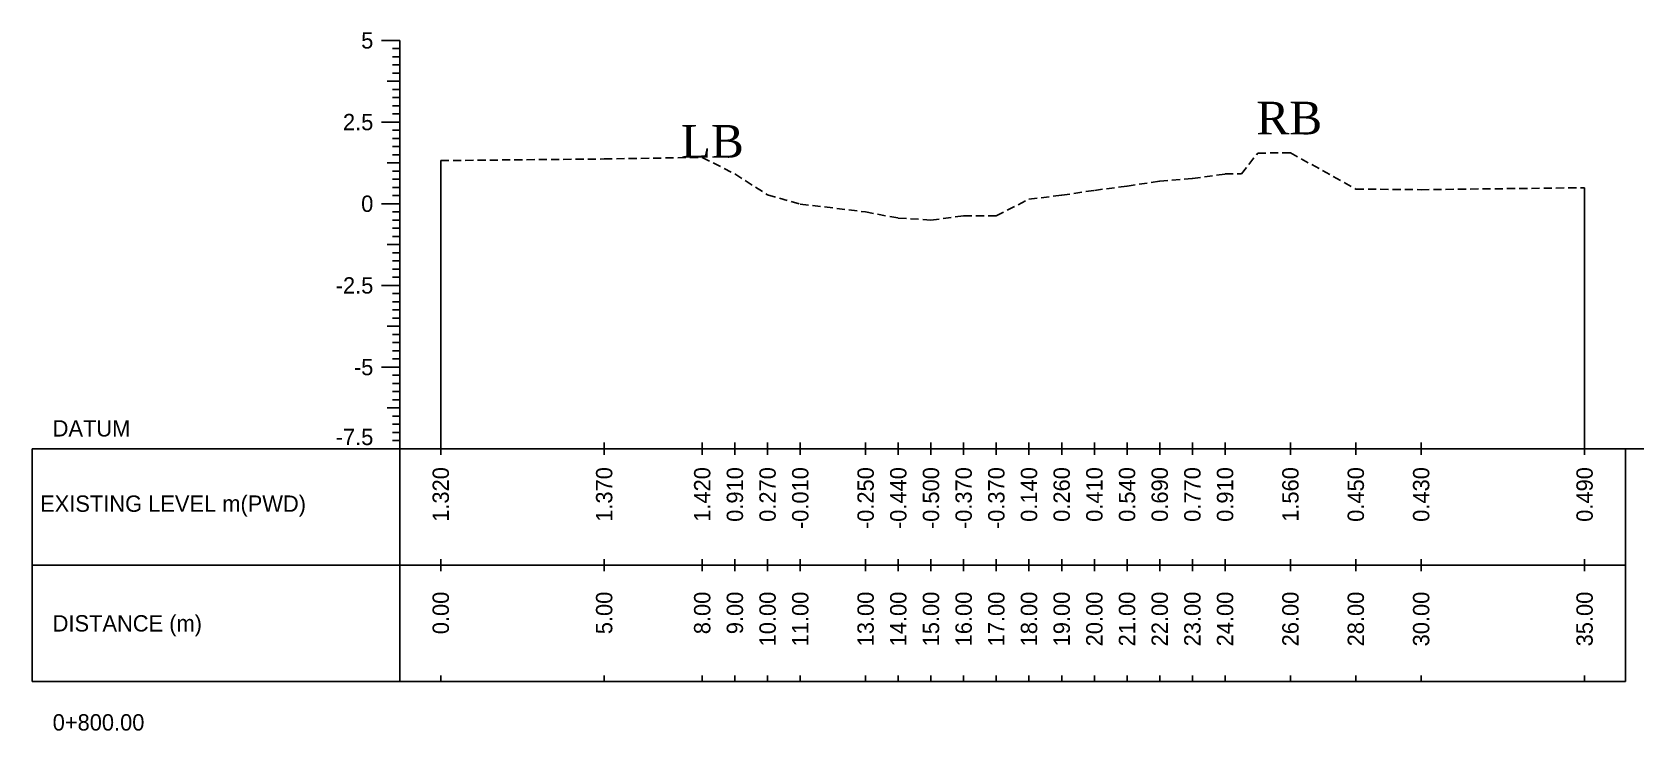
# Model space of a CAD drawing. Header units: inches. Extents: x -603 to 646, y -2572 to -1030.
# Drawn here: x 591.7 to 641.02, y -1088.44 to -1067.06 of the extents above; entities that cross this region are included whole.
import ezdxf
from ezdxf.enums import TextEntityAlignment as Align

# ---------------------------------------------------------------- set-up
doc = ezdxf.new("R2010")
doc.units = ezdxf.units.IN
doc.header["$MEASUREMENT"] = 0
doc.linetypes.add('HIDDEN', pattern=[0.375, 0.25, -0.125])
doc.layers.add('CS_Drawing', color=7, linetype='Continuous')
doc.layers.add('GL', color=3, linetype='HIDDEN')
doc.styles.add('romans', font='romans.shx')

msp = doc.modelspace()

# ---------------------------------------------------------------- texts
at = {"char_height": 1, "width": 4.19433, "attachment_point": 1, "style": 'romans'}
for s, insert in [('{\\fTimes New Roman|b0|i0|c0|p18;RB}', (629.163, -1069.189)), ('{\\fTimes New Roman|b0|i0|c0|p18;LB}', (611.549, -1069.902))]:
    msp.add_mtext(s, dxfattribs=dict(at, insert=insert))
at = {"layer": 'CS_Drawing'}
for s, p in [('5', (602.141, -1067.311)), ('2.5', (602.141, -1069.811)), ('0', (602.141, -1072.311)), ('-2.5', (602.141, -1074.811)), ('-5', (602.141, -1077.311))]:
    msp.add_text(s, height=0.5, dxfattribs=at).set_placement(p, align=Align.MIDDLE_RIGHT)
for s, p in [('DATUM', (592.329, -1079.186)), ('EXISTING LEVEL m(PWD)', (591.945, -1081.491)), ('DISTANCE (m)', (592.329, -1085.155)), ('0+800.00', (592.329, -1088.186))]:
    msp.add_text(s, height=0.5, dxfattribs=at).set_placement(p, align=Align.MIDDLE_LEFT)
msp.add_text('-7.5', height=0.5, dxfattribs=at).set_placement((602.141, -1079.699), align=Align.RIGHT)
for s, p in [('1.320', (604.204, -1080.374)), ('1.370', (609.204, -1080.374)), ('1.420', (612.204, -1080.374)), ('0.910', (613.204, -1080.374)), ('0.270', (614.204, -1080.374)), ('-0.010', (615.204, -1080.374)), ('-0.250', (617.204, -1080.374)), ('-0.440', (618.204, -1080.374)), ('-0.500', (619.204, -1080.374)), ('-0.370', (620.204, -1080.374)), ('-0.370', (621.204, -1080.374)), ('0.140', (622.204, -1080.374)), ('0.260', (623.204, -1080.374)), ('0.410', (624.204, -1080.374)), ('0.540', (625.204, -1080.374)), ('0.690', (626.204, -1080.374)), ('0.770', (627.204, -1080.374)), ('0.910', (628.204, -1080.374)), ('1.560', (630.204, -1080.374)), ('0.450', (632.204, -1080.374)), ('0.430', (634.204, -1080.374)), ('0.490', (639.204, -1080.374)), ('0.00', (604.204, -1084.186)), ('5.00', (609.204, -1084.186)), ('8.00', (612.204, -1084.186)), ('9.00', (613.204, -1084.186)), ('10.00', (614.204, -1084.186)), ('11.00', (615.204, -1084.186)), ('13.00', (617.204, -1084.186)), ('14.00', (618.204, -1084.186)), ('15.00', (619.204, -1084.186)), ('16.00', (620.204, -1084.186)), ('17.00', (621.204, -1084.186)), ('18.00', (622.204, -1084.186)), ('19.00', (623.204, -1084.186)), ('20.00', (624.204, -1084.186)), ('21.00', (625.204, -1084.186)), ('22.00', (626.204, -1084.186)), ('23.00', (627.204, -1084.186)), ('24.00', (628.204, -1084.186)), ('26.00', (630.204, -1084.186)), ('28.00', (632.204, -1084.186)), ('30.00', (634.204, -1084.186)), ('35.00', (639.204, -1084.186))]:
    msp.add_text(s, height=0.5, rotation=90, dxfattribs=at).set_placement(p, align=Align.MIDDLE_RIGHT)

# ---------------------------------------------------------------- linework, layer by layer
at = {"layer": 'CS_Drawing'}
for p, q in [((602.954, -1067.311), (602.391, -1067.311)), ((602.954, -1067.311), (602.56, -1067.311)), ((602.954, -1067.311), (602.729, -1067.311)), ((602.954, -1067.561), (602.729, -1067.561)), ((602.954, -1079.811), (602.954, -1067.311)), ((602.954, -1067.811), (602.729, -1067.811)), ((602.954, -1068.061), (602.729, -1068.061)), ((602.954, -1068.561), (602.56, -1068.561)), ((602.954, -1068.311), (602.729, -1068.311)), ((602.954, -1068.561), (602.729, -1068.561)), ((602.954, -1068.811), (602.729, -1068.811)), ((602.954, -1069.061), (602.729, -1069.061)), ((602.954, -1069.311), (602.729, -1069.311)), ((602.954, -1069.561), (602.729, -1069.561)), ((602.954, -1069.811), (602.391, -1069.811)), ((602.954, -1069.811), (602.56, -1069.811)), ((602.954, -1069.811), (602.729, -1069.811)), ((602.954, -1070.061), (602.729, -1070.061)), ((602.954, -1070.311), (602.729, -1070.311)), ((602.954, -1070.561), (602.729, -1070.561)), ((602.954, -1071.061), (602.56, -1071.061)), ((602.954, -1070.811), (602.729, -1070.811)), ((602.954, -1071.061), (602.729, -1071.061)), ((604.204, -1079.811), (604.204, -1070.991)), ((602.954, -1071.311), (602.729, -1071.311)), ((602.954, -1071.561), (602.729, -1071.561)), ((602.954, -1071.811), (602.729, -1071.811)), ((639.204, -1079.811), (639.204, -1071.821)), ((602.954, -1072.311), (602.391, -1072.311)), ((602.954, -1072.311), (602.56, -1072.311)), ((602.954, -1072.061), (602.729, -1072.061)), ((602.954, -1072.311), (602.729, -1072.311)), ((602.954, -1072.561), (602.729, -1072.561)), ((602.954, -1072.811), (602.729, -1072.811)), ((602.954, -1073.061), (602.729, -1073.061)), ((602.954, -1073.311), (602.729, -1073.311)), ((602.954, -1073.561), (602.56, -1073.561)), ((602.954, -1073.561), (602.729, -1073.561)), ((602.954, -1073.811), (602.729, -1073.811)), ((602.954, -1074.061), (602.729, -1074.061)), ((602.954, -1074.311), (602.729, -1074.311)), ((602.954, -1074.811), (602.391, -1074.811)), ((602.954, -1074.811), (602.56, -1074.811)), ((602.954, -1074.561), (602.729, -1074.561)), ((602.954, -1074.811), (602.729, -1074.811)), ((602.954, -1075.061), (602.729, -1075.061)), ((602.954, -1075.311), (602.729, -1075.311)), ((602.954, -1075.561), (602.729, -1075.561)), ((602.954, -1075.811), (602.729, -1075.811)), ((602.954, -1076.061), (602.56, -1076.061)), ((602.954, -1076.061), (602.729, -1076.061)), ((602.954, -1076.311), (602.729, -1076.311)), ((602.954, -1076.561), (602.729, -1076.561)), ((602.954, -1076.811), (602.729, -1076.811)), ((602.954, -1077.311), (602.391, -1077.311)), ((602.954, -1077.311), (602.56, -1077.311)), ((602.954, -1077.061), (602.729, -1077.061)), ((602.954, -1077.311), (602.729, -1077.311)), ((602.954, -1077.561), (602.729, -1077.561)), ((602.954, -1077.811), (602.729, -1077.811)), ((602.954, -1078.061), (602.729, -1078.061)), ((602.954, -1078.311), (602.729, -1078.311)), ((602.954, -1078.561), (602.56, -1078.561)), ((602.954, -1078.561), (602.729, -1078.561)), ((602.954, -1078.811), (602.729, -1078.811)), ((602.954, -1079.061), (602.729, -1079.061)), ((602.954, -1079.311), (602.729, -1079.311)), ((591.704, -1079.811), (602.954, -1079.811)), ((591.704, -1079.811), (591.704, -1086.936)), ((602.954, -1079.811), (602.391, -1079.811)), ((602.954, -1079.811), (602.56, -1079.811)), ((602.954, -1079.561), (602.729, -1079.561)), ((602.954, -1079.811), (602.729, -1079.811)), ((602.954, -1079.811), (640.454, -1079.811)), ((602.954, -1079.811), (602.954, -1086.936)), ((604.204, -1079.999), (604.204, -1079.624)), ((609.204, -1079.999), (609.204, -1079.624)), ((612.204, -1079.999), (612.204, -1079.624)), ((613.204, -1079.999), (613.204, -1079.624)), ((614.204, -1079.999), (614.204, -1079.624)), ((615.204, -1079.999), (615.204, -1079.624)), ((617.204, -1079.999), (617.204, -1079.624)), ((618.204, -1079.999), (618.204, -1079.624)), ((619.204, -1079.999), (619.204, -1079.624)), ((620.204, -1079.999), (620.204, -1079.624)), ((621.204, -1079.999), (621.204, -1079.624)), ((622.204, -1079.999), (622.204, -1079.624)), ((623.204, -1079.999), (623.204, -1079.624)), ((624.204, -1079.999), (624.204, -1079.624)), ((625.204, -1079.999), (625.204, -1079.624)), ((626.204, -1079.999), (626.204, -1079.624)), ((627.204, -1079.999), (627.204, -1079.624)), ((628.204, -1079.999), (628.204, -1079.624)), ((630.204, -1079.999), (630.204, -1079.624)), ((632.204, -1079.999), (632.204, -1079.624)), ((634.204, -1079.999), (634.204, -1079.624)), ((639.204, -1079.999), (639.204, -1079.624)), ((640.454, -1079.811), (641.016, -1079.811)), ((640.454, -1079.811), (640.847, -1079.811)), ((640.454, -1079.811), (640.679, -1079.811)), ((640.454, -1079.811), (640.454, -1086.936)), ((591.704, -1083.374), (602.954, -1083.374)), ((602.954, -1083.374), (640.454, -1083.374)), ((602.954, -1083.374), (640.454, -1083.374)), ((604.204, -1083.561), (604.204, -1083.186)), ((609.204, -1083.561), (609.204, -1083.186)), ((612.204, -1083.561), (612.204, -1083.186)), ((613.204, -1083.561), (613.204, -1083.186)), ((614.204, -1083.561), (614.204, -1083.186)), ((615.204, -1083.561), (615.204, -1083.186)), ((617.204, -1083.561), (617.204, -1083.186)), ((618.204, -1083.561), (618.204, -1083.186)), ((619.204, -1083.561), (619.204, -1083.186)), ((620.204, -1083.561), (620.204, -1083.186)), ((621.204, -1083.561), (621.204, -1083.186)), ((622.204, -1083.561), (622.204, -1083.186)), ((623.204, -1083.561), (623.204, -1083.186)), ((624.204, -1083.561), (624.204, -1083.186)), ((625.204, -1083.561), (625.204, -1083.186)), ((626.204, -1083.561), (626.204, -1083.186)), ((627.204, -1083.561), (627.204, -1083.186)), ((628.204, -1083.561), (628.204, -1083.186)), ((630.204, -1083.561), (630.204, -1083.186)), ((632.204, -1083.561), (632.204, -1083.186)), ((634.204, -1083.561), (634.204, -1083.186)), ((639.204, -1083.561), (639.204, -1083.186)), ((604.204, -1086.936), (604.204, -1086.749)), ((609.204, -1086.936), (609.204, -1086.749)), ((612.204, -1086.936), (612.204, -1086.749)), ((613.204, -1086.936), (613.204, -1086.749)), ((614.204, -1086.936), (614.204, -1086.749)), ((615.204, -1086.936), (615.204, -1086.749)), ((617.204, -1086.936), (617.204, -1086.749)), ((618.204, -1086.936), (618.204, -1086.749)), ((619.204, -1086.936), (619.204, -1086.749)), ((620.204, -1086.936), (620.204, -1086.749)), ((621.204, -1086.936), (621.204, -1086.749)), ((622.204, -1086.936), (622.204, -1086.749)), ((623.204, -1086.936), (623.204, -1086.749)), ((624.204, -1086.936), (624.204, -1086.749)), ((625.204, -1086.936), (625.204, -1086.749)), ((626.204, -1086.936), (626.204, -1086.749)), ((627.204, -1086.936), (627.204, -1086.749)), ((628.204, -1086.936), (628.204, -1086.749)), ((630.204, -1086.936), (630.204, -1086.749)), ((632.204, -1086.936), (632.204, -1086.749)), ((634.204, -1086.936), (634.204, -1086.749)), ((639.204, -1086.936), (639.204, -1086.749)), ((591.704, -1086.936), (602.954, -1086.936)), ((602.954, -1086.936), (640.454, -1086.936))]:
    msp.add_line(p, q, dxfattribs=at)
at = {"layer": 'GL'}
msp.add_lwpolyline([(604.204, -1070.991), (609.204, -1070.941), (612.204, -1070.891), (613.204, -1071.401), (614.204, -1072.041), (615.204, -1072.321), (617.204, -1072.561), (618.204, -1072.751), (619.204, -1072.811), (620.204, -1072.681), (621.204, -1072.681), (622.204, -1072.171), (623.204, -1072.051), (624.204, -1071.901), (625.204, -1071.771), (626.204, -1071.621), (627.204, -1071.541), (628.204, -1071.401), (628.704, -1071.401), (629.204, -1070.761), (630.204, -1070.751), (632.204, -1071.861), (634.204, -1071.881), (639.204, -1071.821)], dxfattribs=at)

msp.set_redraw_order([(e.dxf.handle, doc.entitydb.next_handle()) for e in msp.query("TEXT MTEXT ATTDEF DIMENSION ARC_DIMENSION")])  # texts and dimensions are drawn at this point

doc.saveas('drawing.dxf')
